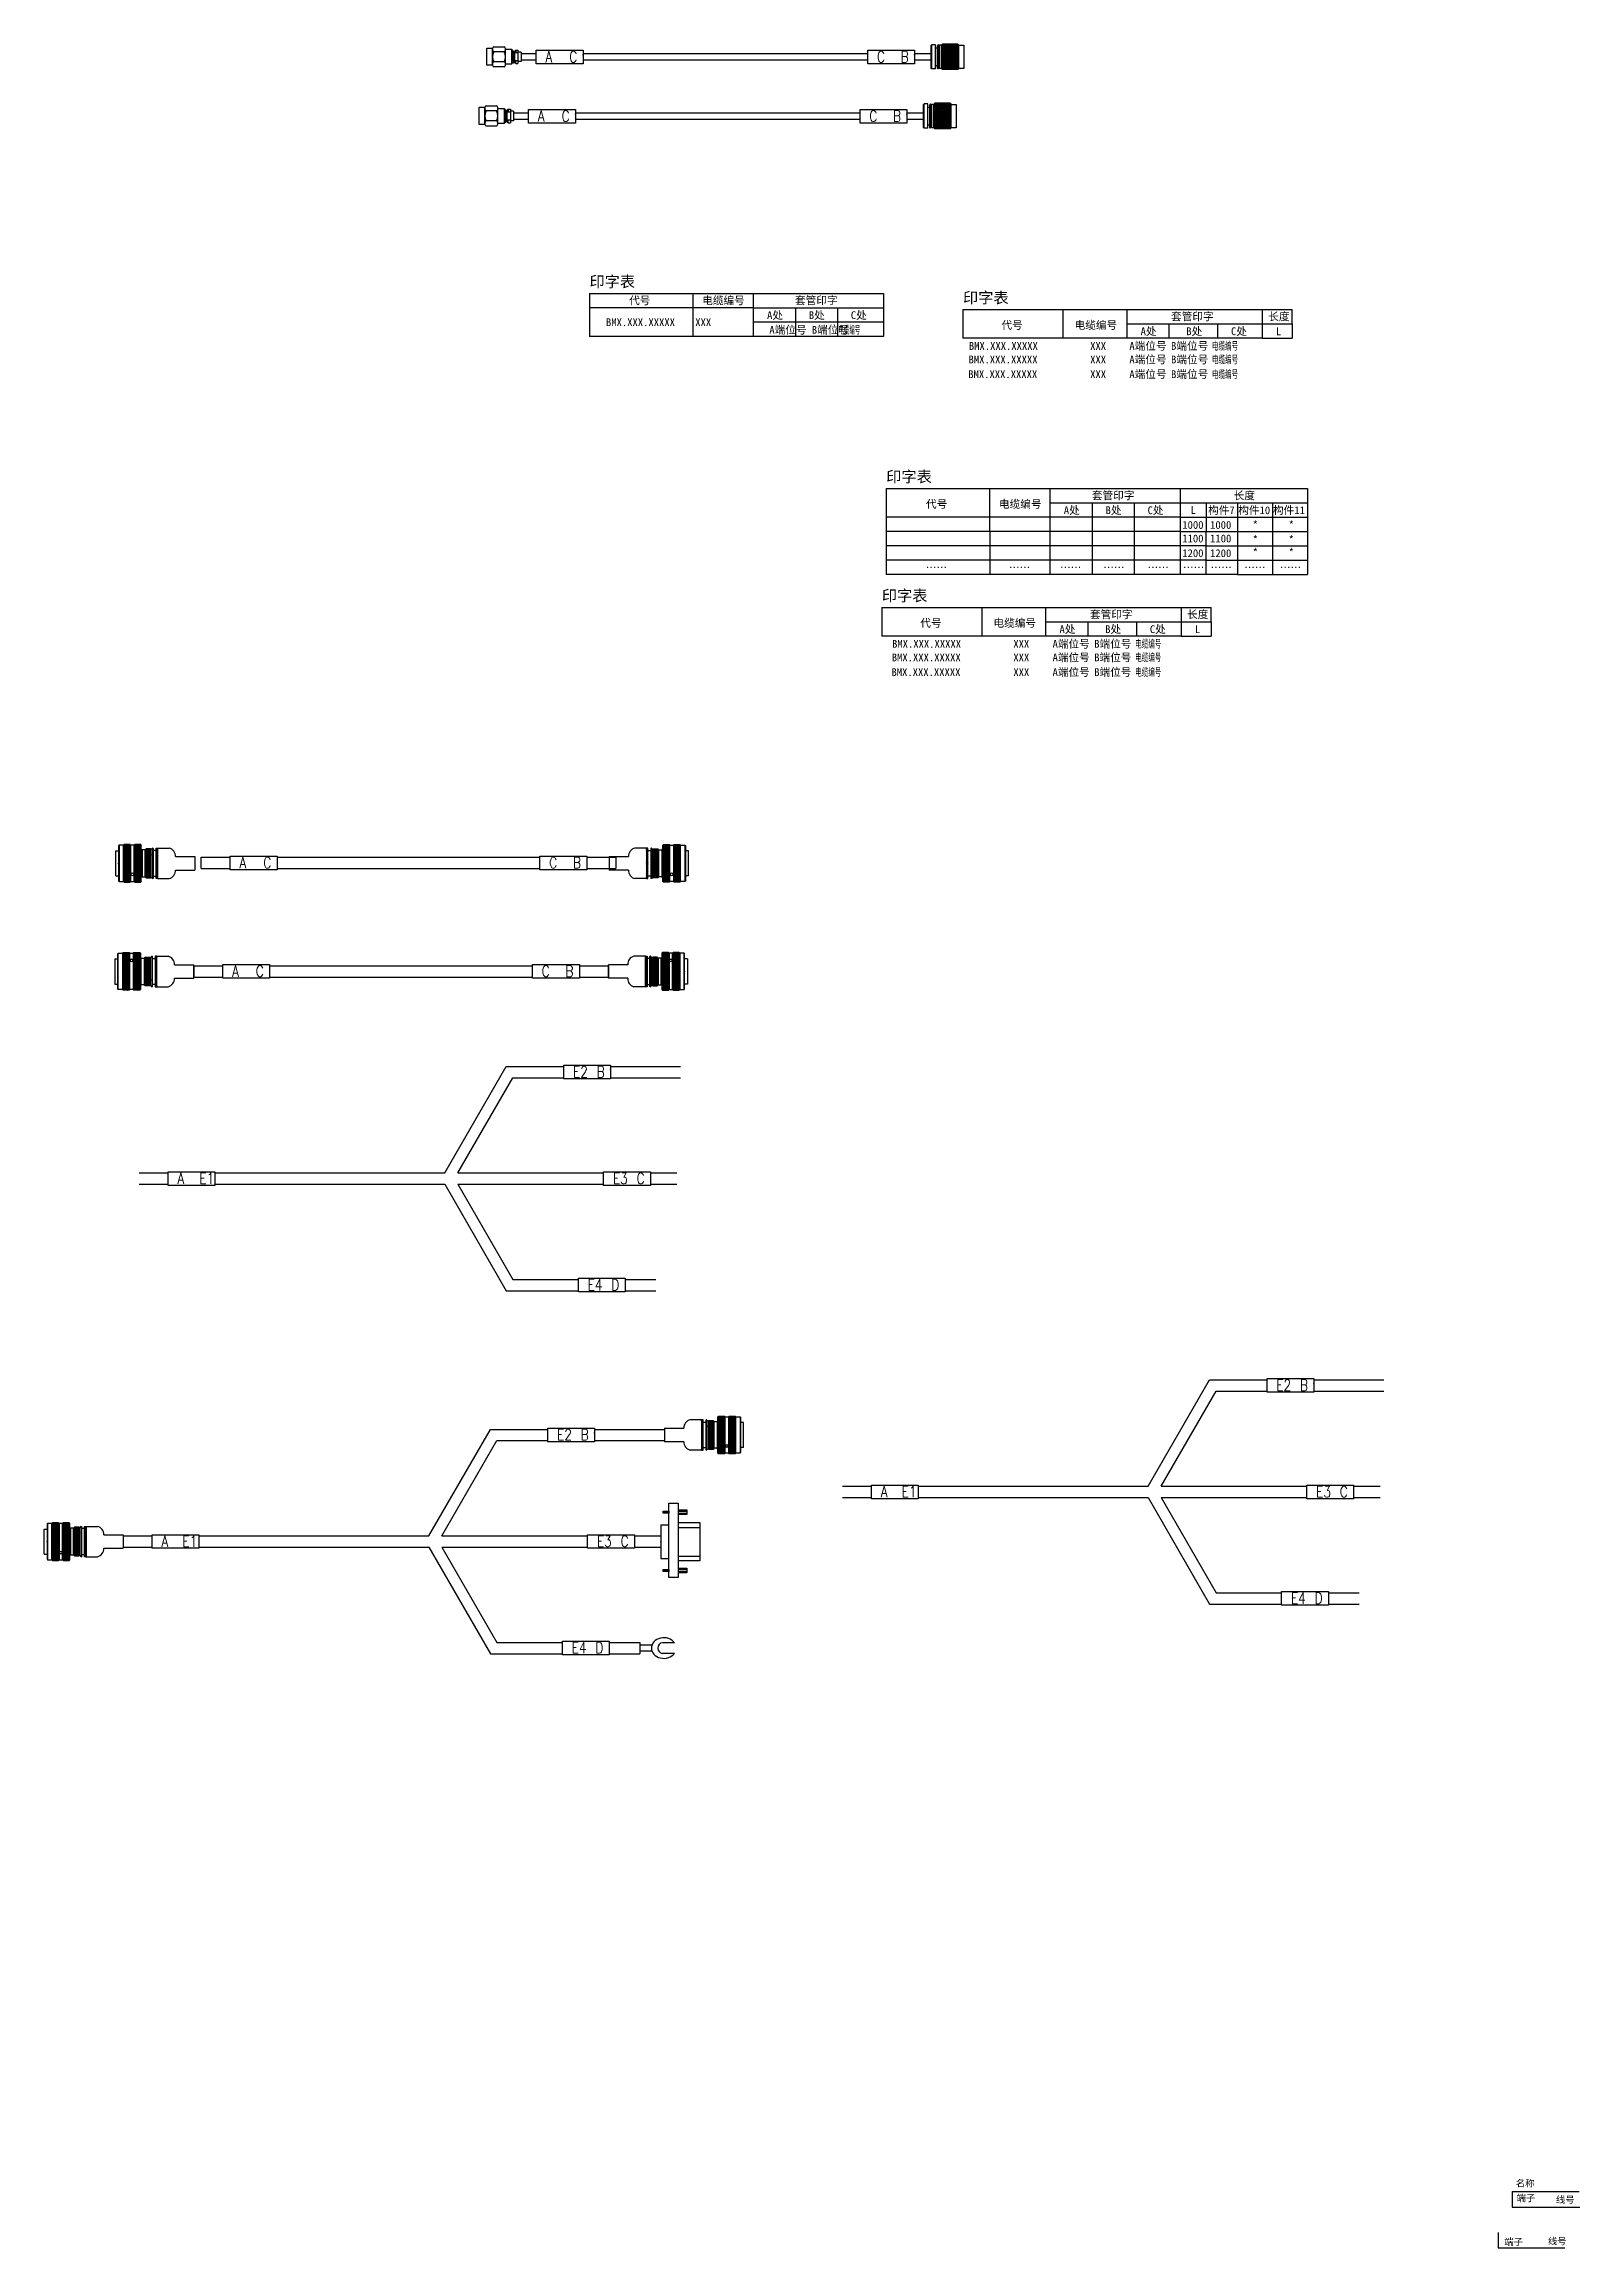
# Model space of a CAD drawing. Header units: inches. Extents: x -3640 to 3889, y -2291 to 954.
# Drawn here: x -761 to -72, y -1798 to -809 of the extents above; entities that cross this region are included whole.
import ezdxf
from ezdxf.enums import TextEntityAlignment as Align

# ---------------------------------------------------------------- set-up
doc = ezdxf.new("R2010")
doc.units = ezdxf.units.IN
doc.header["$MEASUREMENT"] = 0
for name, color, linetype in [('C', 2, 'Continuous'), ('OUTLINE', 7, 'Continuous'), ('VFDL', 7, 'Continuous'), ('WORD', 210, 'Continuous')]:
    doc.layers.add(name, color=color, linetype=linetype)
doc.styles.add('HZ', font='txt', dxfattribs={"width": 0.8, "bigfont": 'HZDX'})
doc.styles.add('样式 1', font='')
doc.styles.add('端子表样式', font='simfang.ttf')
doc.styles.get('样式 1').set_extended_font_data('SimSun')

msp = doc.modelspace()

# ---------------------------------------------------------------- texts
at = {"style": '样式 1'}
for s, height, p in [('印字表', 5, (-383.18, -1005.62)), ('代号', 3.5, (-365.36, -1017.17)), ('电缆编号', 3.5, (-332.58, -1017.17)), ('A处', 3.5, (-303.49, -1019.94)), ('套管印字', 3.5, (-290.9, -1013.32)), ('B处', 3.5, (-284.75, -1019.94)), ('C处', 3.5, (-265.89, -1019.94)), ('L', 3.5, (-246.65, -1019.81)), ('构件7', 3.5, (-238.73, -1019.94)), ('长度', 3.5, (-227.28, -1013.32)), ('构件10', 3.5, (-225.19, -1019.94)), ('构件11', 3.5, (-209.62, -1019.94)), ('1000', 3.5, (-250.32, -1026.53)), ('1000', 3.5, (-237.84, -1026.53)), ('1100', 3.5, (-250.32, -1032.62)), ('1200', 3.5, (-250.32, -1039.21)), ('1100', 3.5, (-237.84, -1032.62)), ('1200', 3.5, (-237.84, -1039.21))]:
    msp.add_text(s, height=height, dxfattribs=at).set_placement(p)
at = {"color": 1, "style": '样式 1'}
for s, p in [('*', (-218.73, -1026.53)), ('*', (-202.58, -1026.53)), ('*', (-218.73, -1033.07)), ('*', (-218.73, -1038.84)), ('*', (-202.58, -1033.07)), ('*', (-202.58, -1038.84)), ('……', (-365.41, -1045.62)), ('……', (-328.1, -1045.62)), ('……', (-305.17, -1045.62)), ('……', (-285.76, -1045.62)), ('……', (-265.9, -1045.62)), ('……', (-249.99, -1045.62)), ('……', (-237.59, -1045.62)), ('……', (-222.5, -1045.62)), ('……', (-206.52, -1045.62))]:
    msp.add_text(s, height=3.5, dxfattribs=at).set_placement(p)
at = {"lineweight": 20, "style": 'HZ', "width": 0.8}
for s, p in [('E2', (-208.15, -1413.4)), ('B', (-197.5, -1413.4)), ('A', (-385.69, -1461.23)), ('E1', (-376.28, -1461.23)), ('E3', (-190.27, -1461.23)), ('C', (-179.63, -1461.23)), ('E4', (-201.6, -1509.02)), ('D', (-190.96, -1509.02))]:
    msp.add_text(s, height=5, dxfattribs=at).set_placement(p)

# ---------------------------------------------------------------- blocks, each defined once
blk = doc.blocks.new('dpdglh')
at = {"lineweight": 30}
for p, q in [((-92.29, 2.94), (-79.29, 2.94)), ((-92.29, 2.94), (-79.29, 2.94)), ((-58.29, 2.94), (59.71, 2.94)), ((80.71, 2.94), (93.71, 2.94)), ((80.71, 2.94), (93.71, 2.94)), ((93.71, 2.94), (93.71, -2.13)), ((-92.29, -2.13), (-79.29, -2.13)), ((-92.29, -2.13), (-79.29, -2.13)), ((-58.29, -2.13), (59.71, -2.13)), ((80.71, -2.13), (93.71, -2.13)), ((80.71, -2.13), (93.71, -2.13))]:
    blk.add_line(p, q, dxfattribs=at)
blk.add_line((-92.29, 2.94), (-92.29, -2.13))
for points in [[(-79.29, 3.45), (-58.29, 3.45), (-58.29, -2.65), (-79.29, -2.65)], [(59.71, 3.47), (80.71, 3.47), (80.71, -2.63), (59.71, -2.63)]]:
    blk.add_lwpolyline(points, close=True, dxfattribs=at)
at = {"lineweight": 20, "style": 'HZ', "width": 0.8}
for s, p in [('A', (-75.15, -1.99)), ('C', (-64.51, -1.99)), ('C', (63.81, -1.99)), ('B', (74.46, -1.99))]:
    blk.add_text(s, height=5, dxfattribs=at).set_placement(p)
blk = doc.blocks.new('dpdglh-z1')
at = {"lineweight": 30}
h = blk.add_hatch(dxfattribs=at)
h.set_pattern_fill('ANSI37', color=256, scale=3, angle=360, style=0)
h.set_pattern_definition([(45, (-31.73584, -8.43554), (-0.265165, 0.265165), []), (135, (-31.73584, -8.43554), (-0.265165, -0.265165), [])])
h.paths.add_polyline_path([(-31.74, -8.44), (-29.07, -8.44), (-29.07, 8.44), (-31.74, 8.44)])
h = blk.add_hatch(dxfattribs=at)
h.set_pattern_fill('ANSI37', color=256, scale=3, angle=360, style=0)
h.set_pattern_definition([(45, (-26.94783, -8.43554), (-0.265165, 0.265165), []), (135, (-26.94783, -8.43554), (-0.265165, -0.265165), [])])
h.paths.add_polyline_path([(-26.95, -8.44), (-24.28, -8.44), (-24.28, 8.44), (-26.95, 8.44)])
h = blk.add_hatch(dxfattribs=at)
h.set_pattern_fill('ANSI37', color=256, scale=3, angle=360, style=0)
h.set_pattern_definition([(45, (-21.85336, -6.48468), (-0.265165, 0.265165), []), (135, (-21.85336, -6.48468), (-0.265165, -0.265165), [])])
h.paths.add_polyline_path([(-19.92, 6.48), (-21.85, 6.48), (-21.85, -6.48), (-19.92, -6.48)])
h = blk.add_hatch(dxfattribs=at)
h.set_pattern_fill('ANSI37', color=256, scale=3, angle=360, style=0)
h.set_pattern_definition([(45, (-17.36915, -6.82643), (-0.265165, 0.265165), []), (135, (-17.36915, -6.82643), (-0.265165, -0.265165), [])])
h.paths.add_polyline_path([(-17.37, -6.83), (-16.67, -6.83), (-16.67, 6.83), (-17.37, 6.83)])
for p, q in [((-35.5, 5.63), (-34.19, 5.63)), ((-35.5, 5.63), (-35.5, -5.63)), ((-34.19, 7.94), (-33.97, 8.16)), ((-34.19, -7.94), (-34.19, 7.94)), ((-32.01, 8.16), (-31.74, 8.44)), ((-31.74, 8.44), (-31.74, -8.44)), ((-28.79, 8.16), (-29.07, 8.44)), ((-27.23, 8.16), (-26.95, 8.44)), ((-26.95, 8.44), (-26.95, -8.44)), ((-24, 8.16), (-24.28, 8.44)), ((-24, 8.16), (-24, -8.16)), ((-23.66, 6.17), (-23.66, 6.01)), ((-22.32, 6.01), (-21.85, 6.48)), ((-21.85, 6.48), (-21.85, -6.48)), ((-19.58, 6.14), (-19.92, 6.48)), ((-19.58, 6.14), (-18.9, 6.83)), ((-19.58, 6.14), (-19.58, -6.14)), ((-18.9, 6.83), (-18.9, -6.83)), ((-18.9, 6.83), (-18.77, 6.83)), ((-18.77, 6.83), (-18.77, -6.83)), ((-18.65, 6.7), (-18.77, 6.83)), ((-18.65, -6.7), (-18.65, 6.7)), ((-16.67, 6.83), (-16.67, 6.38)), ((-16.67, 6.83), (-11.49, 6.83)), ((-8.68, 3.04), (0, 3.04)), ((0, -3.04), (0, 3.04)), ((-35.5, -5.63), (-34.19, -5.63)), ((-33.97, -8.16), (-34.19, -7.94)), ((-31.74, -8.44), (-32.01, -8.16)), ((-29.07, -8.44), (-28.79, -8.16)), ((-26.95, -8.44), (-27.23, -8.16)), ((-24.28, -8.44), (-24, -8.16)), ((-23.66, -6.01), (-23.66, -6.17)), ((-21.85, -6.48), (-22.32, -6.01)), ((-19.92, -6.48), (-19.58, -6.14)), ((-18.9, -6.83), (-19.58, -6.14)), ((-18.9, -6.83), (-18.77, -6.83)), ((-18.77, -6.83), (-18.65, -6.7)), ((-17.37, -1.14), (-17.37, -5.8)), ((-16.67, -6.38), (-16.67, -6.83)), ((-16.67, -6.83), (-11.49, -6.83)), ((-8.68, -3.04), (0, -3.04))]:
    blk.add_line(p, q, dxfattribs=at)
for points in [[(-33.97, 8.16), (-32.01, 8.16), (-32.01, -8.16), (-33.97, -8.16)], [(-31.74, 8.44), (-29.07, 8.44), (-29.07, -8.44), (-31.74, -8.44)], [(-28.79, 8.16), (-27.23, 8.16), (-27.23, -8.16), (-28.79, -8.16)], [(-26.95, 8.44), (-24.28, 8.44), (-24.28, -8.44), (-26.95, -8.44)], [(-23.66, 6.17), (-24, 6.17), (-24, -6.17), (-23.66, -6.17)], [(-22.32, -6.01), (-23.66, -6.01), (-23.66, 6.01), (-22.32, 6.01)], [(-21.85, 6.48), (-19.92, 6.48), (-19.92, -6.48), (-21.85, -6.48)], [(-18.65, 5.8), (-17.37, 5.8), (-17.37, -5.8), (-18.65, -5.8)], [(-16.67, 6.83), (-17.37, 6.83), (-17.37, -6.83), (-16.67, -6.83)]]:
    blk.add_lwpolyline(points, close=True, dxfattribs=at)
for centre, radius, start, end in [((-28.01, 4.63), 0.854, 23.70215, 156.29785), ((-28.01, 4.45), 0.943, 33.99777, 146.00223), ((-28.01, 5.32), 0.854, 203.70215, 336.29785), ((-12.41, 3.21), 3.73, 357.24372, 75.80376), ((-12.41, -3.21), 3.73, 284.19624, 2.75628)]:
    blk.add_arc(centre, radius, start, end, dxfattribs=at)
blk.add_ellipse((-19.09, -3.83), major_axis=(-0.075, 0.107), ratio=0.554803, dxfattribs=at)
for p in [(-34.19, 0), (-24, 0)]:
    blk.add_point(p, dxfattribs=at)
blk = doc.blocks.new('dpdglh-y1')
at = {"lineweight": 30}
h = blk.add_hatch(dxfattribs=at)
h.set_pattern_fill('ANSI37', color=256, scale=3, angle=360, style=0)
h.set_pattern_definition([(135, (17.36915, -6.82643), (0.265165, 0.265165), []), (45, (17.36915, -6.82643), (0.265165, -0.265165), [])])
h.paths.add_polyline_path([(17.37, 6.83), (16.67, 6.83), (16.67, -6.83), (17.37, -6.83)])
h = blk.add_hatch(dxfattribs=at)
h.set_pattern_fill('ANSI37', color=256, scale=3, angle=360, style=0)
h.set_pattern_definition([(135, (21.85336, -6.48468), (0.265165, 0.265165), []), (45, (21.85336, -6.48468), (0.265165, -0.265165), [])])
h.paths.add_polyline_path([(19.92, -6.48), (21.85, -6.48), (21.85, 6.48), (19.92, 6.48)])
h = blk.add_hatch(dxfattribs=at)
h.set_pattern_fill('ANSI37', color=256, scale=3, angle=360, style=0)
h.set_pattern_definition([(135, (26.94783, -8.43554), (0.265165, 0.265165), []), (45, (26.94783, -8.43554), (0.265165, -0.265165), [])])
h.paths.add_polyline_path([(26.95, 8.44), (24.28, 8.44), (24.28, -8.44), (26.95, -8.44)])
h = blk.add_hatch(dxfattribs=at)
h.set_pattern_fill('ANSI37', color=256, scale=3, angle=360, style=0)
h.set_pattern_definition([(135, (31.73584, -8.43554), (0.265165, 0.265165), []), (45, (31.73584, -8.43554), (0.265165, -0.265165), [])])
h.paths.add_polyline_path([(31.74, 8.44), (29.07, 8.44), (29.07, -8.44), (31.74, -8.44)])
for p, q in [((8.68, 3.04), (0, 3.04)), ((0, -3.04), (0, 3.04)), ((16.67, 6.83), (11.49, 6.83)), ((16.67, 6.83), (16.67, 6.38)), ((18.65, 6.7), (18.77, 6.83)), ((18.65, -6.7), (18.65, 6.7)), ((18.77, 6.83), (18.77, -6.83)), ((18.9, 6.83), (18.77, 6.83)), ((19.58, 6.14), (18.9, 6.83)), ((18.9, 6.83), (18.9, -6.83)), ((19.58, 6.14), (19.92, 6.48)), ((19.58, 6.14), (19.58, -6.14)), ((22.32, 6.01), (21.85, 6.48)), ((21.85, 6.48), (21.85, -6.48)), ((23.66, 6.17), (23.66, 6.01)), ((24, 8.16), (24.28, 8.44)), ((24, 8.16), (24, -8.16)), ((26.95, 8.44), (26.95, -8.44)), ((27.23, 8.16), (26.95, 8.44)), ((28.79, 8.16), (29.07, 8.44)), ((31.74, 8.44), (31.74, -8.44)), ((32.01, 8.16), (31.74, 8.44)), ((34.19, 7.94), (33.97, 8.16)), ((34.19, -7.94), (34.19, 7.94)), ((35.5, 5.63), (34.19, 5.63)), ((35.5, 5.63), (35.5, -5.63)), ((8.68, -3.04), (0, -3.04)), ((16.67, -6.83), (11.49, -6.83)), ((16.67, -6.38), (16.67, -6.83)), ((17.37, -1.14), (17.37, -5.8)), ((18.77, -6.83), (18.65, -6.7)), ((18.9, -6.83), (18.77, -6.83)), ((18.9, -6.83), (19.58, -6.14)), ((19.92, -6.48), (19.58, -6.14)), ((21.85, -6.48), (22.32, -6.01)), ((23.66, -6.01), (23.66, -6.17)), ((24.28, -8.44), (24, -8.16)), ((26.95, -8.44), (27.23, -8.16)), ((29.07, -8.44), (28.79, -8.16)), ((31.74, -8.44), (32.01, -8.16)), ((33.97, -8.16), (34.19, -7.94)), ((35.5, -5.63), (34.19, -5.63))]:
    blk.add_line(p, q, dxfattribs=at)
for points in [[(16.67, 6.83), (17.37, 6.83), (17.37, -6.83), (16.67, -6.83)], [(18.65, 5.8), (17.37, 5.8), (17.37, -5.8), (18.65, -5.8)], [(21.85, 6.48), (19.92, 6.48), (19.92, -6.48), (21.85, -6.48)], [(22.32, -6.01), (23.66, -6.01), (23.66, 6.01), (22.32, 6.01)], [(23.66, 6.17), (24, 6.17), (24, -6.17), (23.66, -6.17)], [(26.95, 8.44), (24.28, 8.44), (24.28, -8.44), (26.95, -8.44)], [(28.79, 8.16), (27.23, 8.16), (27.23, -8.16), (28.79, -8.16)], [(31.74, 8.44), (29.07, 8.44), (29.07, -8.44), (31.74, -8.44)], [(33.97, 8.16), (32.01, 8.16), (32.01, -8.16), (33.97, -8.16)]]:
    blk.add_lwpolyline(points, close=True, dxfattribs=at)
for centre, radius, start, end in [((12.41, 3.21), 3.73, 104.19624, 182.75628), ((28.01, 4.63), 0.854, 23.70215, 156.29785), ((28.01, 4.45), 0.943, 33.99777, 146.00223), ((28.01, 5.32), 0.854, 203.70215, 336.29785), ((12.41, -3.21), 3.73, 177.24372, 255.80376)]:
    blk.add_arc(centre, radius, start, end, dxfattribs=at)
at = {"lineweight": 30, "extrusion": (0, 0, -1)}
blk.add_ellipse((19.09, -3.83), major_axis=(0.075, 0.107), ratio=0.554803, dxfattribs=at)
at = {"lineweight": 30}
for p in [(24, 0), (34.19, 0)]:
    blk.add_point(p, dxfattribs=at)
blk = doc.blocks.new('dpdg')
at = {"lineweight": 30}
for p, q in [((-91.6, -2.57), (-91.6, 2.5)), ((-91.6, 2.5), (-78.6, 2.5)), ((-91.6, 2.5), (-78.6, 2.5)), ((-57.6, 2.5), (60.4, 2.5)), ((81.4, 2.5), (94.4, 2.5)), ((81.4, 2.5), (94.4, 2.5)), ((94.4, 2.5), (94.4, -2.57)), ((-91.6, -2.57), (-78.6, -2.57)), ((-91.6, -2.57), (-78.6, -2.57)), ((-57.6, -2.57), (60.4, -2.57)), ((81.4, -2.57), (94.4, -2.57)), ((81.4, -2.57), (94.4, -2.57))]:
    blk.add_line(p, q, dxfattribs=at)
for points in [[(-78.6, 3.01), (-57.6, 3.01), (-57.6, -3.09), (-78.6, -3.09)], [(60.4, 3.03), (81.4, 3.03), (81.4, -3.07), (60.4, -3.07)]]:
    blk.add_lwpolyline(points, close=True, dxfattribs=at)
at = {"style": 'HZ', "width": 0.8}
for s, p in [('A', (-74.46, -2.43)), ('C', (-63.81, -2.43)), ('C', (64.51, -2.43)), ('B', (75.15, -2.43))]:
    blk.add_text(s, height=5, dxfattribs=at).set_placement(p)
blk = doc.blocks.new('dpdg-z1')
at = {"lineweight": 30}
h = blk.add_hatch(dxfattribs=at)
h.set_pattern_fill('ANSI37', color=256, scale=3, angle=540, style=0)
h.set_pattern_definition([(315, (-31.73584, 8.43554), (-0.265165, -0.265165), []), (225, (-31.73584, 8.43554), (-0.265165, 0.265165), [])])
h.paths.add_polyline_path([(-31.74, -8.44), (-29.07, -8.44), (-29.07, 8.44), (-31.74, 8.44)])
h = blk.add_hatch(dxfattribs=at)
h.set_pattern_fill('ANSI37', color=256, scale=3, angle=540, style=0)
h.set_pattern_definition([(315, (-26.94783, 8.43554), (-0.265165, -0.265165), []), (225, (-26.94783, 8.43554), (-0.265165, 0.265165), [])])
h.paths.add_polyline_path([(-26.95, -8.44), (-24.28, -8.44), (-24.28, 8.44), (-26.95, 8.44)])
h = blk.add_hatch(dxfattribs=at)
h.set_pattern_fill('ANSI37', color=256, scale=3, angle=540, style=0)
h.set_pattern_definition([(315, (-21.85336, 6.48468), (-0.265165, -0.265165), []), (225, (-21.85336, 6.48468), (-0.265165, 0.265165), [])])
h.paths.add_polyline_path([(-19.92, 6.48), (-21.85, 6.48), (-21.85, -6.48), (-19.92, -6.48)])
h = blk.add_hatch(dxfattribs=at)
h.set_pattern_fill('ANSI37', color=256, scale=3, angle=540, style=0)
h.set_pattern_definition([(315, (-17.36915, 6.82643), (-0.265165, -0.265165), []), (225, (-17.36915, 6.82643), (-0.265165, 0.265165), [])])
h.paths.add_polyline_path([(-17.37, 6.83), (-16.67, 6.83), (-16.67, -6.83), (-17.37, -6.83)])
for p, q in [((-35.5, 5.63), (-34.19, 5.63)), ((-35.5, -5.63), (-35.5, 5.63)), ((-33.97, 8.16), (-34.19, 7.94)), ((-34.19, 7.94), (-34.19, -7.94)), ((-31.74, 8.44), (-32.01, 8.16)), ((-31.74, -8.44), (-31.74, 8.44)), ((-29.07, 8.44), (-28.79, 8.16)), ((-26.95, 8.44), (-27.23, 8.16)), ((-26.95, -8.44), (-26.95, 8.44)), ((-24.28, 8.44), (-24, 8.16)), ((-24, -8.16), (-24, 8.16)), ((-23.66, 6.01), (-23.66, 6.17)), ((-21.85, 6.48), (-22.32, 6.01)), ((-21.85, -6.48), (-21.85, 6.48)), ((-19.92, 6.48), (-19.58, 6.14)), ((-18.9, 6.83), (-19.58, 6.14)), ((-19.58, -6.14), (-19.58, 6.14)), ((-18.9, -6.83), (-18.9, 6.83)), ((-18.9, 6.83), (-18.77, 6.83)), ((-18.77, -6.83), (-18.77, 6.83)), ((-18.77, 6.83), (-18.65, 6.7)), ((-18.65, 6.7), (-18.65, -6.7)), ((-17.37, 1.14), (-17.37, 5.8)), ((-16.67, 6.38), (-16.67, 6.83)), ((-16.67, 6.83), (-11.49, 6.83)), ((-8.68, 3.04), (0, 3.04)), ((0, 3.04), (0, -3.04)), ((-35.5, -5.63), (-34.19, -5.63)), ((-34.19, -7.94), (-33.97, -8.16)), ((-32.01, -8.16), (-31.74, -8.44)), ((-28.79, -8.16), (-29.07, -8.44)), ((-27.23, -8.16), (-26.95, -8.44)), ((-24, -8.16), (-24.28, -8.44)), ((-23.66, -6.17), (-23.66, -6.01)), ((-22.32, -6.01), (-21.85, -6.48)), ((-19.58, -6.14), (-19.92, -6.48)), ((-19.58, -6.14), (-18.9, -6.83)), ((-18.9, -6.83), (-18.77, -6.83)), ((-18.65, -6.7), (-18.77, -6.83)), ((-16.67, -6.83), (-16.67, -6.38)), ((-16.67, -6.83), (-11.49, -6.83)), ((-8.68, -3.04), (0, -3.04))]:
    blk.add_line(p, q, dxfattribs=at)
for points in [[(-33.97, -8.16), (-32.01, -8.16), (-32.01, 8.16), (-33.97, 8.16)], [(-31.74, -8.44), (-29.07, -8.44), (-29.07, 8.44), (-31.74, 8.44)], [(-28.79, -8.16), (-27.23, -8.16), (-27.23, 8.16), (-28.79, 8.16)], [(-26.95, -8.44), (-24.28, -8.44), (-24.28, 8.44), (-26.95, 8.44)], [(-23.66, -6.17), (-24, -6.17), (-24, 6.17), (-23.66, 6.17)], [(-22.32, 6.01), (-23.66, 6.01), (-23.66, -6.01), (-22.32, -6.01)], [(-21.85, -6.48), (-19.92, -6.48), (-19.92, 6.48), (-21.85, 6.48)], [(-18.65, -5.8), (-17.37, -5.8), (-17.37, 5.8), (-18.65, 5.8)], [(-16.67, -6.83), (-17.37, -6.83), (-17.37, 6.83), (-16.67, 6.83)]]:
    blk.add_lwpolyline(points, close=True, dxfattribs=at)
for centre, radius, start, end in [((-12.41, 3.21), 3.73, 357.24372, 75.80376), ((-28.01, -5.32), 0.854, 23.70215, 156.29785), ((-28.01, -4.63), 0.854, 203.70215, 336.29785), ((-28.01, -4.45), 0.943, 213.99777, 326.00223), ((-12.41, -3.21), 3.73, 284.19624, 2.75628)]:
    blk.add_arc(centre, radius, start, end, dxfattribs=at)
at = {"lineweight": 30, "extrusion": (0, 0, -1)}
blk.add_ellipse((-19.09, 3.83), major_axis=(-0.075, -0.107), ratio=0.554803, dxfattribs=at)
at = {"lineweight": 30}
for p in [(-34.19, 0), (-24, 0)]:
    blk.add_point(p, dxfattribs=at)
blk = doc.blocks.new('dpdg-y1')
at = {"lineweight": 30}
h = blk.add_hatch(dxfattribs=at)
h.set_pattern_fill('ANSI37', color=256, scale=3, angle=540, style=0)
h.set_pattern_definition([(225, (17.36915, 6.82643), (0.265165, -0.265165), []), (315, (17.36915, 6.82643), (0.265165, 0.265165), [])])
h.paths.add_polyline_path([(17.37, 6.83), (16.67, 6.83), (16.67, -6.83), (17.37, -6.83)])
h = blk.add_hatch(dxfattribs=at)
h.set_pattern_fill('ANSI37', color=256, scale=3, angle=540, style=0)
h.set_pattern_definition([(225, (21.85336, 6.48468), (0.265165, -0.265165), []), (315, (21.85336, 6.48468), (0.265165, 0.265165), [])])
h.paths.add_polyline_path([(19.92, -6.48), (21.85, -6.48), (21.85, 6.48), (19.92, 6.48)])
h = blk.add_hatch(dxfattribs=at)
h.set_pattern_fill('ANSI37', color=256, scale=3, angle=540, style=0)
h.set_pattern_definition([(225, (26.94783, 8.43554), (0.265165, -0.265165), []), (315, (26.94783, 8.43554), (0.265165, 0.265165), [])])
h.paths.add_polyline_path([(26.95, 8.44), (24.28, 8.44), (24.28, -8.44), (26.95, -8.44)])
h = blk.add_hatch(dxfattribs=at)
h.set_pattern_fill('ANSI37', color=256, scale=3, angle=540, style=0)
h.set_pattern_definition([(225, (31.73584, 8.43554), (0.265165, -0.265165), []), (315, (31.73584, 8.43554), (0.265165, 0.265165), [])])
h.paths.add_polyline_path([(31.74, 8.44), (29.07, 8.44), (29.07, -8.44), (31.74, -8.44)])
for p, q in [((0, 3.04), (0, -2.04)), ((0, 3.04), (0, -3.04)), ((0, 3.04), (8.68, 3.04)), ((16.67, 6.83), (11.49, 6.83)), ((16.67, 6.38), (16.67, 6.83)), ((17.37, 1.14), (17.37, 5.8)), ((18.77, 6.83), (18.65, 6.7)), ((18.65, 6.7), (18.65, -6.7)), ((18.77, -6.83), (18.77, 6.83)), ((18.9, 6.83), (18.77, 6.83)), ((18.9, 6.83), (19.58, 6.14)), ((18.9, -6.83), (18.9, 6.83)), ((19.92, 6.48), (19.58, 6.14)), ((19.58, -6.14), (19.58, 6.14)), ((21.85, 6.48), (22.32, 6.01)), ((21.85, -6.48), (21.85, 6.48)), ((23.66, 6.01), (23.66, 6.17)), ((24.28, 8.44), (24, 8.16)), ((24, -8.16), (24, 8.16)), ((26.95, -8.44), (26.95, 8.44)), ((26.95, 8.44), (27.23, 8.16)), ((29.07, 8.44), (28.79, 8.16)), ((31.74, -8.44), (31.74, 8.44)), ((31.74, 8.44), (32.01, 8.16)), ((33.97, 8.16), (34.19, 7.94)), ((34.19, 7.94), (34.19, -7.94)), ((35.5, 5.63), (34.19, 5.63)), ((35.5, -5.63), (35.5, 5.63)), ((8.68, -3.04), (0, -3.04)), ((16.67, -6.83), (11.49, -6.83)), ((16.67, -6.83), (16.67, -6.38)), ((18.65, -6.7), (18.77, -6.83)), ((18.9, -6.83), (18.77, -6.83)), ((19.58, -6.14), (18.9, -6.83)), ((19.58, -6.14), (19.92, -6.48)), ((22.32, -6.01), (21.85, -6.48)), ((23.66, -6.17), (23.66, -6.01)), ((24, -8.16), (24.28, -8.44)), ((27.23, -8.16), (26.95, -8.44)), ((28.79, -8.16), (29.07, -8.44)), ((32.01, -8.16), (31.74, -8.44)), ((34.19, -7.94), (33.97, -8.16)), ((35.5, -5.63), (34.19, -5.63))]:
    blk.add_line(p, q, dxfattribs=at)
for points in [[(16.67, -6.83), (17.37, -6.83), (17.37, 6.83), (16.67, 6.83)], [(18.65, -5.8), (17.37, -5.8), (17.37, 5.8), (18.65, 5.8)], [(21.85, -6.48), (19.92, -6.48), (19.92, 6.48), (21.85, 6.48)], [(22.32, 6.01), (23.66, 6.01), (23.66, -6.01), (22.32, -6.01)], [(23.66, -6.17), (24, -6.17), (24, 6.17), (23.66, 6.17)], [(26.95, -8.44), (24.28, -8.44), (24.28, 8.44), (26.95, 8.44)], [(28.79, -8.16), (27.23, -8.16), (27.23, 8.16), (28.79, 8.16)], [(31.74, -8.44), (29.07, -8.44), (29.07, 8.44), (31.74, 8.44)], [(33.97, -8.16), (32.01, -8.16), (32.01, 8.16), (33.97, 8.16)]]:
    blk.add_lwpolyline(points, close=True, dxfattribs=at)
for centre, radius, start, end in [((12.41, 3.21), 3.73, 104.19624, 182.75628), ((12.41, -3.21), 3.73, 177.24372, 255.80376), ((28.01, -5.32), 0.854, 23.70215, 156.29785), ((28.01, -4.63), 0.854, 203.70215, 336.29785), ((28.01, -4.45), 0.943, 213.99777, 326.00223)]:
    blk.add_arc(centre, radius, start, end, dxfattribs=at)
blk.add_ellipse((19.09, 3.83), major_axis=(0.075, -0.107), ratio=0.554803, dxfattribs=at)
for p in [(24, 0), (34.19, 0)]:
    blk.add_point(p, dxfattribs=at)
blk = doc.blocks.new('dp1f3')
at = {"lineweight": 30}
for p, q in [((-3.3, 2.9), (24.3, 50.71)), ((24.3, 50.71), (50.08, 50.71)), ((71.08, 50.71), (102.43, 50.71)), ((71.08, 50.71), (71.08, 45.64)), ((2.55, 2.9), (27.23, 45.64)), ((27.23, 45.64), (50.08, 45.64)), ((71.08, 45.64), (102.43, 45.64)), ((-140.46, 2.9), (-127.46, 2.9)), ((-140.46, 2.9), (-127.46, 2.9)), ((-106.46, 2.9), (-3.3, 2.9)), ((2.55, 2.9), (67.95, 2.9)), ((88.95, 2.9), (100.78, 2.9)), ((-140.46, -2.17), (-127.46, -2.17)), ((-140.46, -2.17), (-127.46, -2.17)), ((-106.46, -2.17), (-3.3, -2.17)), ((-3.3, -2.17), (24.3, -49.98)), ((2.55, -2.17), (67.95, -2.17)), ((2.55, -2.17), (27.23, -44.91)), ((88.95, -2.17), (100.78, -2.17)), ((27.23, -44.91), (56.63, -44.91)), ((77.63, -44.38), (77.63, -49.45)), ((77.63, -44.91), (91.39, -44.91)), ((24.3, -49.98), (56.63, -49.98)), ((77.63, -49.98), (91.39, -49.98))]:
    blk.add_line(p, q, dxfattribs=at)
for points in [[(50.08, 51.24), (71.08, 51.24), (71.08, 45.14), (50.08, 45.14)], [(-127.46, 3.41), (-106.46, 3.41), (-106.46, -2.69), (-127.46, -2.69)], [(67.95, 3.41), (88.95, 3.41), (88.95, -2.69), (67.95, -2.69)], [(56.63, -44.38), (77.63, -44.38), (77.63, -50.48), (56.63, -50.48)]]:
    blk.add_lwpolyline(points, close=True, dxfattribs=at)
blk.add_point((71.08, 49.14), dxfattribs=at)
blk.add_point((71.08, 49.14), dxfattribs=at)
blk.add_point((71.08, 49.14), dxfattribs=at)
at = {"lineweight": 20, "style": 'HZ', "width": 0.8}
for s, p in [('E2', (54.22, 45.8)), ('B', (64.87, 45.8)), ('A', (-123.32, -2.03)), ('E1', (-113.42, -2.03)), ('E3', (72.1, -2.03)), ('C', (82.74, -2.03)), ('E4', (60.77, -49.82)), ('D', (71.41, -49.82))]:
    blk.add_text(s, height=5, dxfattribs=at).set_placement(p)
blk = doc.blocks.new('dp1f3lh')
at = {"lineweight": 30}
for p, q in [((-2.88, 3.05), (24.72, 50.86)), ((24.72, 50.86), (50.5, 50.86)), ((71.5, 50.86), (102.85, 50.86)), ((71.5, 50.86), (71.5, 45.79)), ((2.97, 3.05), (27.65, 45.79)), ((27.65, 45.79), (50.5, 45.79)), ((71.5, 45.79), (102.85, 45.79)), ((-140.05, 3.05), (-127.05, 3.05)), ((-140.05, 3.05), (-127.05, 3.05)), ((-106.05, 3.05), (-2.88, 3.05)), ((2.97, 3.05), (68.37, 3.05)), ((89.37, 3.05), (101.2, 3.05)), ((-140.05, -2.02), (-127.05, -2.02)), ((-140.05, -2.02), (-127.05, -2.02)), ((-106.05, -2.02), (-2.88, -2.02)), ((-2.88, -2.02), (24.72, -49.84)), ((2.97, -2.02), (68.37, -2.02)), ((2.97, -2.02), (27.65, -44.76)), ((89.37, -2.02), (101.2, -2.02)), ((27.65, -44.76), (57.04, -44.76)), ((78.04, -44.24), (78.04, -49.31)), ((78.04, -44.76), (91.81, -44.76)), ((24.72, -49.84), (57.04, -49.84)), ((78.04, -49.84), (91.81, -49.84))]:
    blk.add_line(p, q, dxfattribs=at)
for points in [[(50.5, 51.39), (71.5, 51.39), (71.5, 45.29), (50.5, 45.29)], [(-127.05, 3.56), (-106.05, 3.56), (-106.05, -2.54), (-127.05, -2.54)], [(68.37, 3.56), (89.37, 3.56), (89.37, -2.54), (68.37, -2.54)], [(57.04, -44.24), (78.04, -44.24), (78.04, -50.33), (57.04, -50.33)]]:
    blk.add_lwpolyline(points, close=True, dxfattribs=at)
blk.add_point((71.5, 49.29), dxfattribs=at)
blk.add_point((71.5, 49.29), dxfattribs=at)
blk.add_point((71.5, 49.29), dxfattribs=at)
at = {"lineweight": 20, "style": 'HZ', "width": 0.8}
for s, p in [('E2', (54.64, 45.95)), ('B', (65.29, 45.95)), ('A', (-122.9, -1.88)), ('E1', (-113.49, -1.88)), ('E3', (72.51, -1.88)), ('C', (83.16, -1.88)), ('E4', (61.19, -49.67)), ('D', (71.83, -49.67))]:
    blk.add_text(s, height=5, dxfattribs=at).set_placement(p)
blk = doc.blocks.new('dp1f3lh-y1')
at = {"lineweight": 30}
h = blk.add_hatch(dxfattribs=at)
h.set_pattern_fill('ANSI37', color=256, scale=3, angle=540, style=0)
h.set_pattern_definition([(225, (17.36915, 6.82643), (0.265165, -0.265165), []), (315, (17.36915, 6.82643), (0.265165, 0.265165), [])])
h.paths.add_polyline_path([(17.37, 6.83), (16.67, 6.83), (16.67, -6.83), (17.37, -6.83)])
h = blk.add_hatch(dxfattribs=at)
h.set_pattern_fill('ANSI37', color=256, scale=3, angle=540, style=0)
h.set_pattern_definition([(225, (21.85336, 6.48468), (0.265165, -0.265165), []), (315, (21.85336, 6.48468), (0.265165, 0.265165), [])])
h.paths.add_polyline_path([(19.92, -6.48), (21.85, -6.48), (21.85, 6.48), (19.92, 6.48)])
h = blk.add_hatch(dxfattribs=at)
h.set_pattern_fill('ANSI37', color=256, scale=3, angle=540, style=0)
h.set_pattern_definition([(225, (26.94783, 8.43554), (0.265165, -0.265165), []), (315, (26.94783, 8.43554), (0.265165, 0.265165), [])])
h.paths.add_polyline_path([(26.95, 8.44), (24.28, 8.44), (24.28, -8.44), (26.95, -8.44)])
h = blk.add_hatch(dxfattribs=at)
h.set_pattern_fill('ANSI37', color=256, scale=3, angle=540, style=0)
h.set_pattern_definition([(225, (31.73584, 8.43554), (0.265165, -0.265165), []), (315, (31.73584, 8.43554), (0.265165, 0.265165), [])])
h.paths.add_polyline_path([(31.74, 8.44), (29.07, 8.44), (29.07, -8.44), (31.74, -8.44)])
for p, q in [((0, 3.04), (0, -2.04)), ((0, 3.04), (0, -3.04)), ((0, 3.04), (8.68, 3.04)), ((16.67, 6.83), (11.49, 6.83)), ((16.67, 6.38), (16.67, 6.83)), ((17.37, 1.14), (17.37, 5.8)), ((18.77, 6.83), (18.65, 6.7)), ((18.65, 6.7), (18.65, -6.7)), ((18.77, -6.83), (18.77, 6.83)), ((18.9, 6.83), (18.77, 6.83)), ((18.9, 6.83), (19.58, 6.14)), ((18.9, -6.83), (18.9, 6.83)), ((19.92, 6.48), (19.58, 6.14)), ((19.58, -6.14), (19.58, 6.14)), ((21.85, 6.48), (22.32, 6.01)), ((21.85, -6.48), (21.85, 6.48)), ((23.66, 6.01), (23.66, 6.17)), ((24.28, 8.44), (24, 8.16)), ((24, -8.16), (24, 8.16)), ((26.95, -8.44), (26.95, 8.44)), ((26.95, 8.44), (27.23, 8.16)), ((29.07, 8.44), (28.79, 8.16)), ((31.74, -8.44), (31.74, 8.44)), ((31.74, 8.44), (32.01, 8.16)), ((33.97, 8.16), (34.19, 7.94)), ((34.19, 7.94), (34.19, -7.94)), ((35.5, 5.63), (34.19, 5.63)), ((35.5, -5.63), (35.5, 5.63)), ((8.68, -3.04), (0, -3.04)), ((16.67, -6.83), (11.49, -6.83)), ((16.67, -6.83), (16.67, -6.38)), ((18.65, -6.7), (18.77, -6.83)), ((18.9, -6.83), (18.77, -6.83)), ((19.58, -6.14), (18.9, -6.83)), ((19.58, -6.14), (19.92, -6.48)), ((22.32, -6.01), (21.85, -6.48)), ((23.66, -6.17), (23.66, -6.01)), ((24, -8.16), (24.28, -8.44)), ((27.23, -8.16), (26.95, -8.44)), ((28.79, -8.16), (29.07, -8.44)), ((32.01, -8.16), (31.74, -8.44)), ((34.19, -7.94), (33.97, -8.16)), ((35.5, -5.63), (34.19, -5.63))]:
    blk.add_line(p, q, dxfattribs=at)
for points in [[(16.67, -6.83), (17.37, -6.83), (17.37, 6.83), (16.67, 6.83)], [(18.65, -5.8), (17.37, -5.8), (17.37, 5.8), (18.65, 5.8)], [(21.85, -6.48), (19.92, -6.48), (19.92, 6.48), (21.85, 6.48)], [(22.32, 6.01), (23.66, 6.01), (23.66, -6.01), (22.32, -6.01)], [(23.66, -6.17), (24, -6.17), (24, 6.17), (23.66, 6.17)], [(26.95, -8.44), (24.28, -8.44), (24.28, 8.44), (26.95, 8.44)], [(28.79, -8.16), (27.23, -8.16), (27.23, 8.16), (28.79, 8.16)], [(31.74, -8.44), (29.07, -8.44), (29.07, 8.44), (31.74, 8.44)], [(33.97, -8.16), (32.01, -8.16), (32.01, 8.16), (33.97, 8.16)]]:
    blk.add_lwpolyline(points, close=True, dxfattribs=at)
for centre, radius, start, end in [((12.41, 3.21), 3.73, 104.19624, 182.75628), ((12.41, -3.21), 3.73, 177.24372, 255.80376), ((28.01, -5.32), 0.854, 23.70215, 156.29785), ((28.01, -4.63), 0.854, 203.70215, 336.29785), ((28.01, -4.45), 0.943, 213.99777, 326.00223)]:
    blk.add_arc(centre, radius, start, end, dxfattribs=at)
blk.add_ellipse((19.09, 3.83), major_axis=(0.075, -0.107), ratio=0.554803, dxfattribs=at)
for p in [(24, 0), (34.19, 0)]:
    blk.add_point(p, dxfattribs=at)
blk = doc.blocks.new('dp1f3lh-z1')
at = {"lineweight": 30}
h = blk.add_hatch(dxfattribs=at)
h.set_pattern_fill('ANSI37', color=256, scale=3, angle=540, style=0)
h.set_pattern_definition([(315, (-31.73584, 8.43554), (-0.265165, -0.265165), []), (225, (-31.73584, 8.43554), (-0.265165, 0.265165), [])])
h.paths.add_polyline_path([(-31.74, -8.44), (-29.07, -8.44), (-29.07, 8.44), (-31.74, 8.44)])
h = blk.add_hatch(dxfattribs=at)
h.set_pattern_fill('ANSI37', color=256, scale=3, angle=540, style=0)
h.set_pattern_definition([(315, (-26.94783, 8.43554), (-0.265165, -0.265165), []), (225, (-26.94783, 8.43554), (-0.265165, 0.265165), [])])
h.paths.add_polyline_path([(-26.95, -8.44), (-24.28, -8.44), (-24.28, 8.44), (-26.95, 8.44)])
h = blk.add_hatch(dxfattribs=at)
h.set_pattern_fill('ANSI37', color=256, scale=3, angle=540, style=0)
h.set_pattern_definition([(315, (-21.85336, 6.48468), (-0.265165, -0.265165), []), (225, (-21.85336, 6.48468), (-0.265165, 0.265165), [])])
h.paths.add_polyline_path([(-19.92, 6.48), (-21.85, 6.48), (-21.85, -6.48), (-19.92, -6.48)])
h = blk.add_hatch(dxfattribs=at)
h.set_pattern_fill('ANSI37', color=256, scale=3, angle=540, style=0)
h.set_pattern_definition([(315, (-17.36915, 6.82643), (-0.265165, -0.265165), []), (225, (-17.36915, 6.82643), (-0.265165, 0.265165), [])])
h.paths.add_polyline_path([(-17.37, 6.83), (-16.67, 6.83), (-16.67, -6.83), (-17.37, -6.83)])
for p, q in [((-35.5, 5.63), (-34.19, 5.63)), ((-35.5, -5.63), (-35.5, 5.63)), ((-33.97, 8.16), (-34.19, 7.94)), ((-34.19, 7.94), (-34.19, -7.94)), ((-31.74, 8.44), (-32.01, 8.16)), ((-31.74, -8.44), (-31.74, 8.44)), ((-29.07, 8.44), (-28.79, 8.16)), ((-26.95, 8.44), (-27.23, 8.16)), ((-26.95, -8.44), (-26.95, 8.44)), ((-24.28, 8.44), (-24, 8.16)), ((-24, -8.16), (-24, 8.16)), ((-23.66, 6.01), (-23.66, 6.17)), ((-21.85, 6.48), (-22.32, 6.01)), ((-21.85, -6.48), (-21.85, 6.48)), ((-19.92, 6.48), (-19.58, 6.14)), ((-18.9, 6.83), (-19.58, 6.14)), ((-19.58, -6.14), (-19.58, 6.14)), ((-18.9, -6.83), (-18.9, 6.83)), ((-18.9, 6.83), (-18.77, 6.83)), ((-18.77, -6.83), (-18.77, 6.83)), ((-18.77, 6.83), (-18.65, 6.7)), ((-18.65, 6.7), (-18.65, -6.7)), ((-17.37, 1.14), (-17.37, 5.8)), ((-16.67, 6.38), (-16.67, 6.83)), ((-16.67, 6.83), (-11.49, 6.83)), ((-8.68, 3.04), (0, 3.04)), ((0, 3.04), (0, -3.04)), ((-35.5, -5.63), (-34.19, -5.63)), ((-34.19, -7.94), (-33.97, -8.16)), ((-32.01, -8.16), (-31.74, -8.44)), ((-28.79, -8.16), (-29.07, -8.44)), ((-27.23, -8.16), (-26.95, -8.44)), ((-24, -8.16), (-24.28, -8.44)), ((-23.66, -6.17), (-23.66, -6.01)), ((-22.32, -6.01), (-21.85, -6.48)), ((-19.58, -6.14), (-19.92, -6.48)), ((-19.58, -6.14), (-18.9, -6.83)), ((-18.9, -6.83), (-18.77, -6.83)), ((-18.65, -6.7), (-18.77, -6.83)), ((-16.67, -6.83), (-16.67, -6.38)), ((-16.67, -6.83), (-11.49, -6.83)), ((-8.68, -3.04), (0, -3.04))]:
    blk.add_line(p, q, dxfattribs=at)
for points in [[(-33.97, -8.16), (-32.01, -8.16), (-32.01, 8.16), (-33.97, 8.16)], [(-31.74, -8.44), (-29.07, -8.44), (-29.07, 8.44), (-31.74, 8.44)], [(-28.79, -8.16), (-27.23, -8.16), (-27.23, 8.16), (-28.79, 8.16)], [(-26.95, -8.44), (-24.28, -8.44), (-24.28, 8.44), (-26.95, 8.44)], [(-23.66, -6.17), (-24, -6.17), (-24, 6.17), (-23.66, 6.17)], [(-22.32, 6.01), (-23.66, 6.01), (-23.66, -6.01), (-22.32, -6.01)], [(-21.85, -6.48), (-19.92, -6.48), (-19.92, 6.48), (-21.85, 6.48)], [(-18.65, -5.8), (-17.37, -5.8), (-17.37, 5.8), (-18.65, 5.8)], [(-16.67, -6.83), (-17.37, -6.83), (-17.37, 6.83), (-16.67, 6.83)]]:
    blk.add_lwpolyline(points, close=True, dxfattribs=at)
for centre, radius, start, end in [((-12.41, 3.21), 3.73, 357.24372, 75.80376), ((-28.01, -5.32), 0.854, 23.70215, 156.29785), ((-28.01, -4.63), 0.854, 203.70215, 336.29785), ((-28.01, -4.45), 0.943, 213.99777, 326.00223), ((-12.41, -3.21), 3.73, 284.19624, 2.75628)]:
    blk.add_arc(centre, radius, start, end, dxfattribs=at)
at = {"lineweight": 30, "extrusion": (0, 0, -1)}
blk.add_ellipse((-19.09, 3.83), major_axis=(-0.075, -0.107), ratio=0.554803, dxfattribs=at)
at = {"lineweight": 30}
for p in [(-34.19, 0), (-24, 0)]:
    blk.add_point(p, dxfattribs=at)
blk = doc.blocks.new('dp1f3lh-y2')
at = {"color": 0, "lineweight": 30}
for p, q in [((1.09, 12.82), (1.09, 13.73)), ((1.09, 13.72), (3.56, 13.72)), ((3.56, 12.82), (1.09, 12.82)), ((1.1, 13.72), (1.25, 12.83)), ((1.38, 13.72), (1.54, 12.83)), ((1.69, 13.72), (1.84, 12.82)), ((2.02, 13.72), (2.17, 12.83)), ((2.34, 13.72), (2.49, 12.82)), ((2.67, 13.72), (2.82, 12.82)), ((2.99, 13.72), (3.14, 12.82)), ((3.29, 13.72), (3.45, 12.82)), ((3.56, -7.53), (3.56, 17.33)), ((3.56, 17.33), (7.75, 17.33)), ((3.56, 13.72), (3.56, 12.82)), ((7.75, 17.33), (7.75, -16.05)), ((7.77, 14.32), (11.7, 14.32)), ((7.77, 13.75), (11.69, 13.75)), ((7.77, 12.83), (11.71, 12.83)), ((11.7, 12.25), (7.78, 12.25)), ((11.7, 14.32), (11.7, 12.25)), ((0, 7.53), (0, -7.53)), ((0.07, 7.59), (3.56, 7.59)), ((7.74, 8.69), (17.47, 8.69)), ((7.76, 6.38), (17.47, 6.38)), ((0, -7.53), (3.56, -7.53)), ((3.56, -16.05), (3.56, -7.53)), ((17.47, -8.51), (7.75, -8.51)), ((7.78, -6.53), (17.47, -6.53)), ((1.08, -12.5), (3.56, -12.5)), ((1.08, -13.4), (1.08, -12.5)), ((3.56, -13.4), (1.08, -13.4)), ((1.09, -12.5), (1.24, -13.4)), ((1.38, -12.5), (1.53, -13.4)), ((1.53, -12.5), (1.68, -13.4)), ((1.84, -12.5), (2, -13.4)), ((2.18, -12.5), (2.33, -13.4)), ((2.51, -12.5), (2.66, -13.4)), ((2.83, -12.51), (2.98, -13.4)), ((3.15, -12.5), (3.3, -13.4)), ((3.43, -12.5), (3.55, -13.23)), ((3.56, -12.5), (3.56, -13.4)), ((7.75, -16.05), (3.56, -16.05)), ((7.76, -11.87), (11.69, -11.87)), ((7.76, -12.43), (11.68, -12.43)), ((7.76, -13.36), (11.7, -13.36)), ((11.69, -13.93), (7.77, -13.93)), ((11.69, -11.87), (11.69, -13.93))]:
    blk.add_line(p, q, dxfattribs=at)
at = {"lineweight": 30}
blk.add_line((17.47, 8.69), (17.47, -8.51), dxfattribs=at)
at = {"color": 0, "lineweight": 30}
blk.add_arc((0.06, 7.53), 0.0618, 85.85326, 180.37922, dxfattribs=at)
at = {"lineweight": 30}
blk.add_point((0, 0), dxfattribs=at)
blk = doc.blocks.new('dp1f3lh-y3')
at = {"lineweight": 30}
for p, q in [((0, 1.5), (5.47, 1.5)), ((15.53, 2.39), (10.16, 2.39)), ((5.43, -1.41), (0, -1.41)), ((15.53, -2.39), (10.16, -2.39))]:
    blk.add_line(p, q, dxfattribs=at)
blk.add_arc((10.4, 0), 2.4, 95.69104, 264.30896, dxfattribs=at)
blk.add_ellipse((10.75, 0), major_axis=(-5.59, 0), ratio=0.827161, start_param=3.684325, end_param=8.882045, dxfattribs=at)
blk = doc.blocks.new('低频一分三连号')
at = {"lineweight": 30}
blk.add_line((91.83, -45.14), (91.83, -50.21), dxfattribs=at)
for name, p in [('dp1f3lh', (0.02, -0.38)), ('dp1f3lh-y1', (102.87, 47.98)), ('dp1f3lh-y2', (101.22, 0.02)), ('dp1f3lh-z1', (-140.03, 0.12)), ('dp1f3lh-y3', (91.83, -47.68))]:
    blk.add_blockref(name, p)
blk = doc.blocks.new('spdg')
at = {"lineweight": 30}
for p, q in [((-90.94, 1.43), (-84.2, 1.43)), ((-63.2, 2.42), (-63.2, -2.65)), ((-63.2, 1.43), (64.53, 1.43)), ((85.53, 2.42), (85.53, -2.65)), ((85.53, 1.43), (93.09, 1.43)), ((-90.94, -1.38), (-84.2, -1.38)), ((-63.2, -1.38), (64.53, -1.38)), ((85.53, -1.38), (93.09, -1.38))]:
    blk.add_line(p, q, dxfattribs=at)
for p, q in [((-90.94, 1.43), (-90.94, -1.38)), ((93.09, 1.43), (93.09, -1.38))]:
    blk.add_line(p, q)
for points in [[(-84.2, 2.95), (-63.2, 2.95), (-63.2, -3.15), (-84.2, -3.15)], [(64.53, 2.95), (85.53, 2.95), (85.53, -3.15), (64.53, -3.15)]]:
    blk.add_lwpolyline(points, close=True, dxfattribs=at)
for p in [(-63.2, 0.85), (-63.2, 0.85), (-63.2, 0.85), (85.53, 0.85), (85.53, 0.85), (85.53, 0.85)]:
    blk.add_point(p, dxfattribs=at)
at = {"style": 'HZ', "width": 0.8}
for s, p in [('A', (-80.06, -2.49)), ('C', (-69.41, -2.49)), ('C', (68.67, -2.49)), ('B', (79.32, -2.49))]:
    blk.add_text(s, height=5, dxfattribs=at).set_placement(p)
blk = doc.blocks.new('spdg-z1')
at = {"lineweight": 30}
for p, q in [((-4.15, 3.36), (-4.15, -2.09)), ((-4.15, 2.69), (-3.54, 2.69)), ((-3.54, -2.76), (-3.54, 2.69)), ((-3.54, 2.44), (-2.93, 2.44)), ((-2.93, 2.44), (-2.38, 2.99)), ((-2.93, -2.54), (-2.93, 2.44)), ((-1.46, 1.72), (-2.93, 1.72)), ((-2.38, 2.99), (-1.46, 2.99)), ((-2.38, 2.99), (-2.38, 1.72)), ((-1.46, 2.99), (-1.46, -3.09)), ((-0.02, 2.11), (-1.46, 2.11)), ((-0.02, 2.11), (-0.02, -2.17)), ((-4.15, -2.76), (-3.54, -2.76)), ((-3.54, -2.54), (-2.93, -2.54)), ((-1.46, -1.82), (-2.93, -1.82)), ((-2.38, -3.09), (-2.93, -2.54)), ((-2.38, -3.09), (-2.38, -1.82)), ((-2.38, -3.09), (-1.46, -3.09)), ((-0.02, -2.17), (-1.46, -2.17)), ((-1.46, -3.05), (-1.46, -3.05))]:
    blk.add_line(p, q, dxfattribs=at)
at = {"layer": 'C', "color": 0, "lineweight": 30}
for p, q in [((-15.42, 3.91), (-12.95, 3.91)), ((-15.42, -3.82), (-15.42, 3.91)), ((-12.95, 3.36), (-12.95, 3.91)), ((-12.95, -3.37), (-12.95, 3.36)), ((-12.27, 4.52), (-7.7, 4.52)), ((-7.7, 2.26), (-12.27, 2.26)), ((-7.02, -3.37), (-7.02, 3.36)), ((-7.02, 3.36), (-4.15, 3.36)), ((-4.15, -3.37), (-4.15, 3.36)), ((-12.95, -3.82), (-15.42, -3.82)), ((-12.95, -3.37), (-12.95, -3.82)), ((-7.7, -2.26), (-12.27, -2.26)), ((-7.7, -4.52), (-12.27, -4.52)), ((-4.15, -3.37), (-7.02, -3.37))]:
    blk.add_line(p, q, dxfattribs=at)
for centre, radius, start, end in [((-11.67, 3.39), 1.28, 118.00168, 241.99832), ((-8.84, 0), 4.1, 146.59685, 213.40315), ((-8.3, 3.39), 1.28, 298.00168, 61.99832), ((-11.13, 0), 4.1, 326.59685, 33.40315), ((-11.67, -3.39), 1.28, 118.00168, 241.99832), ((-8.3, -3.39), 1.28, 298.00168, 61.99832)]:
    blk.add_arc(centre, radius, start, end, dxfattribs=at)
blk = doc.blocks.new('spdg-y1')
at = {"lineweight": 30}
h = blk.add_hatch(dxfattribs=at)
h.set_pattern_fill('ANSI37', color=256, scale=4, angle=180, style=0)
h.set_pattern_definition([(225, (71.644, 46.64544), (0.3535534, -0.3535534), []), (315, (71.644, 46.64544), (0.3535534, 0.3535534), [])])
h.paths.add_polyline_path([(11.91, 5.7), (5.07, 5.7), (5.07, -5.7), (11.91, -5.7)])
for p, q in [((0, -5.19), (0, 5.19)), ((1.92, 5.43), (0.24, 5.43)), ((0.24, -5.43), (0.24, 5.43)), ((1.92, -5.43), (1.92, 5.43)), ((1.92, 3.97), (2.74, 3.97)), ((2.74, -5.02), (2.74, 5.02)), ((3.15, -5.43), (3.15, 5.43)), ((1.92, -5.43), (0.24, -5.43)), ((1.92, -3.97), (2.74, -3.97))]:
    blk.add_line(p, q, dxfattribs=at)
blk.add_point((2.74, 0), dxfattribs=at)
at = {"layer": 'VFDL', "linetype": 'Continuous', "lineweight": 30}
for p, q in [((0.24, 5.43), (0, 5.19)), ((3.15, 5.43), (2.74, 5.02)), ((3.52, 5.06), (3.15, 5.43)), ((3.7, 5.24), (3.52, 5.06)), ((3.52, -5.06), (3.52, 5.06)), ((3.52, 5.06), (3.52, 5.06)), ((3.7, -5.24), (3.7, 5.24)), ((4.62, 5.24), (3.7, 5.24)), ((5.07, 5.7), (4.62, 5.24)), ((4.62, -5.24), (4.62, 5.24)), ((5.07, -5.7), (5.07, 5.7)), ((11.91, 5.7), (5.07, 5.7)), ((11.91, -5.7), (11.91, 5.7)), ((11.91, 5.7), (12.37, 5.24)), ((12.37, -5.24), (12.37, 5.24)), ((12.37, 5.24), (14.65, 5.24)), ((14.65, 5.24), (14.65, -5.24)), ((0.24, -5.43), (0, -5.19)), ((3.15, -5.43), (2.74, -5.02)), ((3.52, -5.06), (3.15, -5.43)), ((3.7, -5.24), (3.52, -5.06)), ((4.62, -5.24), (3.7, -5.24)), ((4.62, -5.24), (5.07, -5.7)), ((11.91, -5.7), (5.07, -5.7)), ((12.37, -5.24), (11.91, -5.7)), ((14.65, -5.24), (12.37, -5.24))]:
    blk.add_line(p, q, dxfattribs=at)
blk = doc.blocks.new('射频单根')
for name, p in [('spdg-z1', (-90.94, 0.02)), ('spdg', (0, 0)), ('spdg-y1', (93.09, 0.02))]:
    blk.add_blockref(name, p)
blk = doc.blocks.new('spdglh')
at = {"lineweight": 30}
for p, q in [((-93.74, 1.46), (-87, 1.46)), ((-66, 2.44), (-66, -2.63)), ((-66, 1.46), (61.73, 1.46)), ((82.73, 2.44), (82.73, -2.63)), ((82.73, 1.46), (90.29, 1.46)), ((-93.74, -1.36), (-87, -1.36)), ((-66, -1.36), (61.73, -1.36)), ((82.73, -1.36), (90.29, -1.36))]:
    blk.add_line(p, q, dxfattribs=at)
for p, q in [((-93.74, 1.46), (-93.74, -1.36)), ((90.29, 1.46), (90.29, -1.36))]:
    blk.add_line(p, q)
for points in [[(-87, 2.97), (-66, 2.97), (-66, -3.13), (-87, -3.13)], [(61.73, 2.97), (82.73, 2.97), (82.73, -3.13), (61.73, -3.13)]]:
    blk.add_lwpolyline(points, close=True, dxfattribs=at)
for p in [(-66, 0.87), (-66, 0.87), (-66, 0.87), (82.73, 0.87), (82.73, 0.87), (82.73, 0.87)]:
    blk.add_point(p, dxfattribs=at)
at = {"style": 'HZ', "width": 0.8}
for s, p in [('A', (-82.86, -2.47)), ('C', (-72.21, -2.47)), ('C', (65.87, -2.47)), ('B', (76.52, -2.47))]:
    blk.add_text(s, height=5, dxfattribs=at).set_placement(p)
blk = doc.blocks.new('spdglh-z1')
at = {"lineweight": 30}
for p, q in [((-4.14, 3.39), (-4.14, -2.06)), ((-4.14, 2.72), (-3.53, 2.72)), ((-3.53, -2.73), (-3.53, 2.72)), ((-3.53, 2.47), (-2.91, 2.47)), ((-2.91, 2.47), (-2.36, 3.02)), ((-2.91, -2.51), (-2.91, 2.47)), ((-1.44, 1.75), (-2.91, 1.75)), ((-2.36, 3.02), (-1.44, 3.02)), ((-2.36, 3.02), (-2.36, 1.75)), ((-1.44, 3.02), (-1.44, -3.06)), ((0, 2.14), (-1.44, 2.14)), ((0, 2.14), (0, -2.14)), ((-4.14, -2.73), (-3.53, -2.73)), ((-3.53, -2.51), (-2.91, -2.51)), ((-1.44, -1.79), (-2.91, -1.79)), ((-2.36, -3.06), (-2.91, -2.51)), ((-2.36, -3.06), (-2.36, -1.79)), ((-2.36, -3.06), (-1.44, -3.06)), ((0, -2.14), (-1.44, -2.14)), ((-1.44, -3.02), (-1.44, -3.02))]:
    blk.add_line(p, q, dxfattribs=at)
at = {"layer": 'C', "color": 0, "lineweight": 30}
for p, q in [((-15.4, 3.94), (-12.93, 3.94)), ((-15.4, -3.8), (-15.4, 3.94)), ((-12.93, 3.39), (-12.93, 3.94)), ((-12.93, -3.34), (-12.93, 3.39)), ((-12.25, 4.55), (-7.68, 4.55)), ((-7.68, 2.29), (-12.25, 2.29)), ((-7, -3.34), (-7, 3.39)), ((-7, 3.39), (-4.14, 3.39)), ((-4.14, -3.34), (-4.14, 3.39)), ((-12.93, -3.8), (-15.4, -3.8)), ((-12.93, -3.34), (-12.93, -3.8)), ((-7.68, -2.23), (-12.25, -2.23)), ((-7.68, -4.49), (-12.25, -4.49)), ((-4.14, -3.34), (-7, -3.34))]:
    blk.add_line(p, q, dxfattribs=at)
for centre, radius, start, end in [((-11.65, 3.42), 1.28, 118.00168, 241.99832), ((-8.82, 0.03), 4.1, 146.59685, 213.40315), ((-8.28, 3.42), 1.28, 298.00168, 61.99832), ((-11.11, 0.03), 4.1, 326.59685, 33.40315), ((-11.65, -3.36), 1.28, 118.00168, 241.99832), ((-8.28, -3.36), 1.28, 298.00168, 61.99832)]:
    blk.add_arc(centre, radius, start, end, dxfattribs=at)
blk = doc.blocks.new('spdglh-y1')
at = {"lineweight": 30}
h = blk.add_hatch(dxfattribs=at)
h.set_pattern_fill('ANSI37', color=256, scale=4, angle=180, style=0)
h.set_pattern_definition([(225, (71.644, 46.64544), (0.3535534, -0.3535534), []), (315, (71.644, 46.64544), (0.3535534, 0.3535534), [])])
h.paths.add_polyline_path([(11.91, 5.7), (5.07, 5.7), (5.07, -5.7), (11.91, -5.7)])
for p, q in [((0, -5.19), (0, 5.19)), ((1.92, 5.43), (0.24, 5.43)), ((0.24, -5.43), (0.24, 5.43)), ((1.92, -5.43), (1.92, 5.43)), ((1.92, 3.97), (2.74, 3.97)), ((2.74, -5.02), (2.74, 5.02)), ((3.15, -5.43), (3.15, 5.43)), ((1.92, -5.43), (0.24, -5.43)), ((1.92, -3.97), (2.74, -3.97))]:
    blk.add_line(p, q, dxfattribs=at)
blk.add_point((2.74, 0), dxfattribs=at)
at = {"layer": 'VFDL', "linetype": 'Continuous', "lineweight": 30}
for p, q in [((0.24, 5.43), (0, 5.19)), ((3.15, 5.43), (2.74, 5.02)), ((3.52, 5.06), (3.15, 5.43)), ((3.7, 5.24), (3.52, 5.06)), ((3.52, -5.06), (3.52, 5.06)), ((3.52, 5.06), (3.52, 5.06)), ((3.7, -5.24), (3.7, 5.24)), ((4.62, 5.24), (3.7, 5.24)), ((5.07, 5.7), (4.62, 5.24)), ((4.62, -5.24), (4.62, 5.24)), ((5.07, -5.7), (5.07, 5.7)), ((11.91, 5.7), (5.07, 5.7)), ((11.91, -5.7), (11.91, 5.7)), ((11.91, 5.7), (12.37, 5.24)), ((12.37, -5.24), (12.37, 5.24)), ((12.37, 5.24), (14.65, 5.24)), ((14.65, 5.24), (14.65, -5.24)), ((0.24, -5.43), (0, -5.19)), ((3.15, -5.43), (2.74, -5.02)), ((3.52, -5.06), (3.15, -5.43)), ((3.7, -5.24), (3.52, -5.06)), ((4.62, -5.24), (3.7, -5.24)), ((4.62, -5.24), (5.07, -5.7)), ((11.91, -5.7), (5.07, -5.7)), ((12.37, -5.24), (11.91, -5.7)), ((14.65, -5.24), (12.37, -5.24))]:
    blk.add_line(p, q, dxfattribs=at)
blk = doc.blocks.new('射频单根-印字表')
for p, q in [((0, 0), (131.93, 0)), ((0, 0), (0, -19.25)), ((46.51, -19.25), (46.51, 0)), ((73.49, 0), (73.49, -19.25)), ((131.93, 0), (131.93, -6.42)), ((73.49, -6.42), (131.93, -6.42)), ((92.42, -6.42), (92.42, -19.25)), ((111.36, -6.42), (111.36, -19.25)), ((131.93, -6.42), (131.93, -12.84)), ((54.55, -19.25), (0, -19.25)), ((73.49, -19.25), (54.55, -19.25)), ((131.93, -12.84), (73.49, -12.84)), ((92.42, -19.25), (73.49, -19.25)), ((111.36, -19.25), (92.42, -19.25)), ((131.93, -19.25), (111.36, -19.25)), ((131.93, -12.84), (131.93, -19.25))]:
    blk.add_line(p, q)
at = {"lineweight": 25}
blk.add_line((73.49, -6.42), (0, -6.42), dxfattribs=at)
at = {"style": '样式 1'}
for s, height, p in [('印字表', 5, (0.03, 2.83)), ('代号', 3.5, (17.85, -4.89)), ('电缆编号', 3.5, (50.63, -4.89)), ('A处', 3.5, (79.72, -11.49)), ('套管印字', 3.5, (92.31, -4.86)), ('B处', 3.5, (98.46, -11.49)), ('C处', 3.5, (117.32, -11.49))]:
    blk.add_text(s, height=height, dxfattribs=at).set_placement(p)
at = {"color": 1, "style": '样式 1'}
for tag, p in [('代号', (23.1, -14.66)), ('电缆编号', (60.2, -14.66)), ('1端位号', (82.95, -18.07)), ('2端位号', (102.06, -18.07)), ('电缆编号-1', (120.68, -18.07))]:
    blk.add_attdef(tag, text='', height=3.5, dxfattribs=at).set_placement(p, align=Align.CENTER)
blk = doc.blocks.new('射频单根-印字表-连号')
for p, q in [((0, 0), (134.34, 0)), ((0, 0), (0, -12.84)), ((44.98, -12.84), (44.98, 0)), ((73.49, 0), (73.49, -12.84)), ((134.34, 0), (134.34, -6.42)), ((147.8, -6.42), (147.8, 0)), ((73.49, -6.42), (134.34, -6.42)), ((92.42, -6.42), (92.42, -12.84)), ((114.22, -6.42), (114.22, -12.84)), ((134.34, -6.42), (134.34, -12.84)), ((134.34, -12.84), (0, -12.84))]:
    blk.add_line(p, q)
at = {"lineweight": 25}
for p, q in [((134.34, 0), (147.8, 0)), ((134.34, -6.42), (147.8, -6.42)), ((147.8, -6.42), (147.8, -12.84)), ((134.34, -12.84), (147.8, -12.84))]:
    blk.add_line(p, q, dxfattribs=at)
at = {"style": '样式 1'}
for s, height, p in [('印字表', 5, (0.03, 2.83)), ('代号', 3.5, (17.24, -8.72)), ('电缆编号', 3.5, (50.1, -8.72)), ('A处', 3.5, (79.72, -11.49)), ('套管印字', 3.5, (93.41, -4.86)), ('B处', 3.5, (100.23, -11.49)), ('C处', 3.5, (120.27, -11.49)), ('长度', 3.5, (136.99, -4.86)), ('L', 3.5, (140.48, -11.49))]:
    blk.add_text(s, height=height, dxfattribs=at).set_placement(p)
blk = doc.blocks.new('标题')
for p, q in [((0.01, 0.03), (0, -6.92)), ((0, -6.92), (30.4, -6.92))]:
    blk.add_line(p, q)
at = {"layer": 'OUTLINE', "color": 7}
for q in [(0.01, 0.03), (30.01, 0.03)]:
    blk.add_line((0.01, 0.03), q, dxfattribs=at)
at = {"layer": 'OUTLINE', "color": 7, "style": '端子表样式'}
for s, p in [('端子', (1.99, -4.42)), ('线号', (19.62, -5.13))]:
    blk.add_text(s, height=3, dxfattribs=at).set_placement(p)
at = {"layer": 'WORD', "color": 1, "style": '端子表样式'}
blk.add_attdef('名称', (1.61, 2.2), '', height=3, dxfattribs=at)
blk = doc.blocks.new('端子线号')
blk.add_line((0, 0), (0, -7))
at = {"layer": 'OUTLINE', "color": 7}
blk.add_line((0, -7), (30, -7), dxfattribs=at)
at = {"style": '端子表样式'}
blk.add_attdef('线号', (22.37, -5.44), '', height=2.97, dxfattribs=at)
at = {"layer": 'OUTLINE', "style": '端子表样式'}
blk.add_attdef('端子', (2.77, -5.83), '', height=3, dxfattribs=at)

# ---------------------------------------------------------------- linework, layer by layer
for p, q in [((-383.21, -1008.46), (-251.28, -1008.46)), ((-383.21, -1008.46), (-383.21, -1027.71)), ((-336.71, -1027.71), (-336.71, -1008.46)), ((-309.73, -1008.46), (-309.73, -1027.71)), ((-251.28, -1008.46), (-251.28, -1014.87)), ((-309.73, -1014.87), (-251.28, -1014.87)), ((-290.79, -1014.87), (-290.79, -1027.71)), ((-271.86, -1014.87), (-271.86, -1027.71)), ((-251.28, -1014.87), (-251.28, -1021.29)), ((-251.28, -1021.29), (-383.21, -1021.29)), ((-328.66, -1027.71), (-383.21, -1027.71)), ((-309.73, -1027.71), (-328.66, -1027.71)), ((-290.79, -1027.71), (-309.73, -1027.71)), ((-271.86, -1027.71), (-290.79, -1027.71)), ((-251.28, -1027.71), (-271.86, -1027.71)), ((-251.28, -1021.29), (-251.28, -1027.71))]:
    msp.add_line(p, q)
at = {"lineweight": 25}
for p, q in [((-251.28, -1008.46), (-225.47, -1008.46)), ((-225.47, -1008.46), (-209.83, -1008.46)), ((-209.83, -1008.46), (-194.2, -1008.46)), ((-194.2, -1008.46), (-194.2, -1046.96)), ((-251.28, -1014.87), (-239.64, -1014.87)), ((-239.64, -1014.87), (-239.64, -1027.71)), ((-239.64, -1014.87), (-225.43, -1014.87)), ((-225.47, -1014.87), (-225.47, -1046.96)), ((-225.43, -1014.87), (-209.8, -1014.87)), ((-209.83, -1014.87), (-209.83, -1046.96)), ((-209.8, -1014.87), (-194.16, -1014.87)), ((-383.21, -1027.71), (-383.21, -1046.96)), ((-336.71, -1027.71), (-336.71, -1046.96)), ((-309.73, -1027.71), (-309.73, -1046.96)), ((-290.79, -1027.71), (-290.79, -1046.96)), ((-271.86, -1027.71), (-271.86, -1046.96)), ((-251.28, -1021.29), (-225.43, -1021.29)), ((-251.28, -1027.71), (-239.64, -1027.71)), ((-251.28, -1027.71), (-251.28, -1046.96)), ((-239.64, -1034.13), (-239.64, -1027.71)), ((-239.64, -1027.71), (-194.2, -1027.71)), ((-225.43, -1021.29), (-209.8, -1021.29)), ((-209.8, -1021.29), (-194.16, -1021.29)), ((-239.64, -1034.13), (-383.21, -1034.13)), ((-239.64, -1040.55), (-239.64, -1034.13)), ((-239.64, -1034.13), (-194.2, -1034.13)), ((-239.64, -1040.55), (-383.21, -1040.55)), ((-225.47, -1046.96), (-383.21, -1046.96)), ((-239.64, -1046.96), (-239.64, -1040.55)), ((-239.64, -1040.55), (-194.2, -1040.55)), ((-225.47, -1046.96), (-209.83, -1046.96)), ((-209.83, -1046.96), (-194.2, -1046.96))]:
    msp.add_line(p, q, dxfattribs=at)
at = {"lineweight": 30}
for p, q in [((-265.67, -1456.3), (-238.06, -1408.49)), ((-259.81, -1456.3), (-235.14, -1413.56)), ((-238.06, -1408.49), (-212.29, -1408.49)), ((-235.14, -1413.56), (-212.29, -1413.56)), ((-191.29, -1408.49), (-159.94, -1408.49)), ((-191.29, -1408.49), (-191.29, -1413.56)), ((-191.29, -1413.56), (-159.94, -1413.56)), ((-402.83, -1456.3), (-389.83, -1456.3)), ((-402.83, -1456.3), (-389.83, -1456.3)), ((-402.83, -1461.37), (-389.83, -1461.37)), ((-402.83, -1461.37), (-389.83, -1461.37)), ((-368.83, -1456.3), (-265.67, -1456.3)), ((-368.83, -1461.37), (-265.67, -1461.37)), ((-265.67, -1461.37), (-238.06, -1509.18)), ((-259.81, -1456.3), (-194.42, -1456.3)), ((-259.81, -1461.37), (-194.42, -1461.37)), ((-259.81, -1461.37), (-235.14, -1504.11)), ((-173.42, -1456.3), (-161.59, -1456.3)), ((-173.42, -1461.37), (-161.59, -1461.37)), ((-184.74, -1503.58), (-184.74, -1508.65)), ((-238.06, -1509.18), (-205.74, -1509.18)), ((-235.14, -1504.11), (-205.74, -1504.11)), ((-184.74, -1504.11), (-170.98, -1504.11)), ((-184.74, -1509.18), (-170.98, -1509.18))]:
    msp.add_line(p, q, dxfattribs=at)
for points in [[(-212.29, -1407.96), (-191.29, -1407.96), (-191.29, -1414.06), (-212.29, -1414.06)], [(-389.83, -1455.79), (-368.83, -1455.79), (-368.83, -1461.89), (-389.83, -1461.89)], [(-194.42, -1455.79), (-173.42, -1455.79), (-173.42, -1461.89), (-194.42, -1461.89)], [(-205.74, -1503.58), (-184.74, -1503.58), (-184.74, -1509.68), (-205.74, -1509.68)]]:
    msp.add_lwpolyline(points, close=True, dxfattribs=at)
msp.add_point((-191.29, -1410.06), dxfattribs=at)
msp.add_point((-191.29, -1410.06), dxfattribs=at)
msp.add_point((-191.29, -1410.06), dxfattribs=at)

# ---------------------------------------------------------------- block references
for name, p in [('射频单根', (-456.04, -814.67)), ('spdglh-z1', (-550.42, -841.24)), ('spdglh', (-456.68, -841.29)), ('spdglh-y1', (-366.39, -841.24)), ('dpdg-z1', (-693.48, -1176.68)), ('dpdg', (-598.96, -1176.45)), ('dpdg-y1', (-507.48, -1176.67)), ('dpdglh-z1', (-693.89, -1225.21)), ('dpdglh', (-601.59, -1225.61)), ('dpdglh-y1', (-507.89, -1225.21)), ('dp1f3', (-577.97, -1318.56)), ('低频一分三连号', (-585.58, -1481.22))]:
    msp.add_blockref(name, p)
ref = msp.add_blockref('射频单根-印字表', (-516.39, -920.89))
ref.add_attrib('代号', 'BMX.XXX.XXXXX', (-508.95, -935.55), dxfattribs={"color": 1, "height": 3.5, "style": '样式 1'})
ref.add_attrib('电缆编号', 'XXX', (-468.89, -935.55), dxfattribs={"color": 1, "height": 3.5, "style": '样式 1'})
ref.add_attrib('1端位号', 'A端位号', (-435.64, -938.96), dxfattribs={"color": 1, "height": 3.5, "style": '样式 1'})
ref.add_attrib('2端位号', 'B端位号', (-416.6, -938.96), dxfattribs={"color": 1, "height": 3.5, "style": '样式 1'})
ref.add_attrib('电缆编号-1', '电缆编号', (-404.64, -938.96), dxfattribs={"color": 1, "height": 3.5, "style": '样式 1', "width": 0.5})
ref = msp.add_blockref('射频单根-印字表-连号', (-348.74, -928.12))
ref.add_attrib('代号1', 'BMX.XXX.XXXXX', (-346.09, -946.19), dxfattribs={"color": 1, "height": 3.5, "style": '样式 1'})
ref.add_attrib('代号2', 'BMX.XXX.XXXXX', (-346.23, -952.28), dxfattribs={"color": 1, "height": 3.5, "style": '样式 1'})
ref.add_attrib('代号3', 'BMX.XXX.XXXXX', (-346.36, -958.88), dxfattribs={"color": 1, "height": 3.5, "style": '样式 1'})
ref.add_attrib('电缆编号1', 'XXX', (-291.67, -946.19), dxfattribs={"color": 1, "height": 3.5, "style": '样式 1'})
ref.add_attrib('电缆编号2', 'XXX', (-291.67, -952.28), dxfattribs={"color": 1, "height": 3.5, "style": '样式 1'})
ref.add_attrib('电缆编号3', 'XXX', (-291.67, -958.88), dxfattribs={"color": 1, "height": 3.5, "style": '样式 1'})
ref.add_attrib('1-1端位号', 'A端位号', (-274.07, -946.19), dxfattribs={"color": 1, "height": 3.5, "style": '样式 1'})
ref.add_attrib('2-1端位号', 'A端位号', (-274.07, -952.28), dxfattribs={"color": 1, "height": 3.5, "style": '样式 1'})
ref.add_attrib('3-1端位号', 'A端位号', (-274.07, -958.88), dxfattribs={"color": 1, "height": 3.5, "style": '样式 1'})
ref.add_attrib('1-2端位号', 'B端位号', (-255.37, -946.19), dxfattribs={"color": 1, "height": 3.5, "style": '样式 1'})
ref.add_attrib('2-2端位号', 'B端位号', (-255.37, -952.28), dxfattribs={"color": 1, "height": 3.5, "style": '样式 1'})
ref.add_attrib('3-2端位号', 'B端位号', (-255.37, -958.88), dxfattribs={"color": 1, "height": 3.5, "style": '样式 1'})
ref.add_attrib('1-电缆编号-1', '电缆编号', (-237, -946.19), dxfattribs={"color": 1, "height": 3.5, "style": '样式 1', "width": 0.6})
ref.add_attrib('2-电缆编号-1', '电缆编号', (-237, -952.28), dxfattribs={"color": 1, "height": 3.5, "style": '样式 1', "width": 0.6})
ref.add_attrib('3-电缆编号-1', '电缆编号', (-237, -958.88), dxfattribs={"color": 1, "height": 3.5, "style": '样式 1', "width": 0.6})
ref = msp.add_blockref('射频单根-印字表-连号', (-385.15, -1061.84))
ref.add_attrib('3-电缆编号-1', '电缆编号', (-271.47, -1092.59), dxfattribs={"color": 1, "height": 3.5, "style": '样式 1', "width": 0.6})
ref.add_attrib('2-电缆编号-1', '电缆编号', (-271.47, -1086), dxfattribs={"color": 1, "height": 3.5, "style": '样式 1', "width": 0.6})
ref.add_attrib('1-电缆编号-1', '电缆编号', (-271.47, -1079.91), dxfattribs={"color": 1, "height": 3.5, "style": '样式 1', "width": 0.6})
ref.add_attrib('3-2端位号', 'B端位号', (-289.84, -1092.59), dxfattribs={"color": 1, "height": 3.5, "style": '样式 1'})
ref.add_attrib('2-2端位号', 'B端位号', (-289.84, -1086), dxfattribs={"color": 1, "height": 3.5, "style": '样式 1'})
ref.add_attrib('1-2端位号', 'B端位号', (-289.84, -1079.91), dxfattribs={"color": 1, "height": 3.5, "style": '样式 1'})
ref.add_attrib('3-1端位号', 'A端位号', (-308.53, -1092.59), dxfattribs={"color": 1, "height": 3.5, "style": '样式 1'})
ref.add_attrib('2-1端位号', 'A端位号', (-308.53, -1086), dxfattribs={"color": 1, "height": 3.5, "style": '样式 1'})
ref.add_attrib('1-1端位号', 'A端位号', (-308.53, -1079.91), dxfattribs={"color": 1, "height": 3.5, "style": '样式 1'})
ref.add_attrib('电缆编号3', 'XXX', (-326.14, -1092.59), dxfattribs={"color": 1, "height": 3.5, "style": '样式 1'})
ref.add_attrib('电缆编号2', 'XXX', (-326.14, -1086), dxfattribs={"color": 1, "height": 3.5, "style": '样式 1'})
ref.add_attrib('电缆编号1', 'XXX', (-326.14, -1079.91), dxfattribs={"color": 1, "height": 3.5, "style": '样式 1'})
ref.add_attrib('代号3', 'BMX.XXX.XXXXX', (-380.83, -1092.59), dxfattribs={"color": 1, "height": 3.5, "style": '样式 1'})
ref.add_attrib('代号2', 'BMX.XXX.XXXXX', (-380.7, -1086), dxfattribs={"color": 1, "height": 3.5, "style": '样式 1'})
ref.add_attrib('代号1', 'BMX.XXX.XXXXX', (-380.56, -1079.91), dxfattribs={"color": 1, "height": 3.5, "style": '样式 1'})
for name, p, values in [('标题', (-102.27, -1772.87), {'名称': '名称'}), ('端子线号', (-108.58, -1791.16), {'线号': '线号', '端子': '端子'})]:
    msp.add_blockref(name, p).add_auto_attribs(values)

msp.set_redraw_order([(e.dxf.handle, doc.entitydb.next_handle()) for e in msp.query("TEXT MTEXT ATTDEF DIMENSION ARC_DIMENSION")])  # texts and dimensions are drawn at this point

doc.saveas('drawing.dxf')
